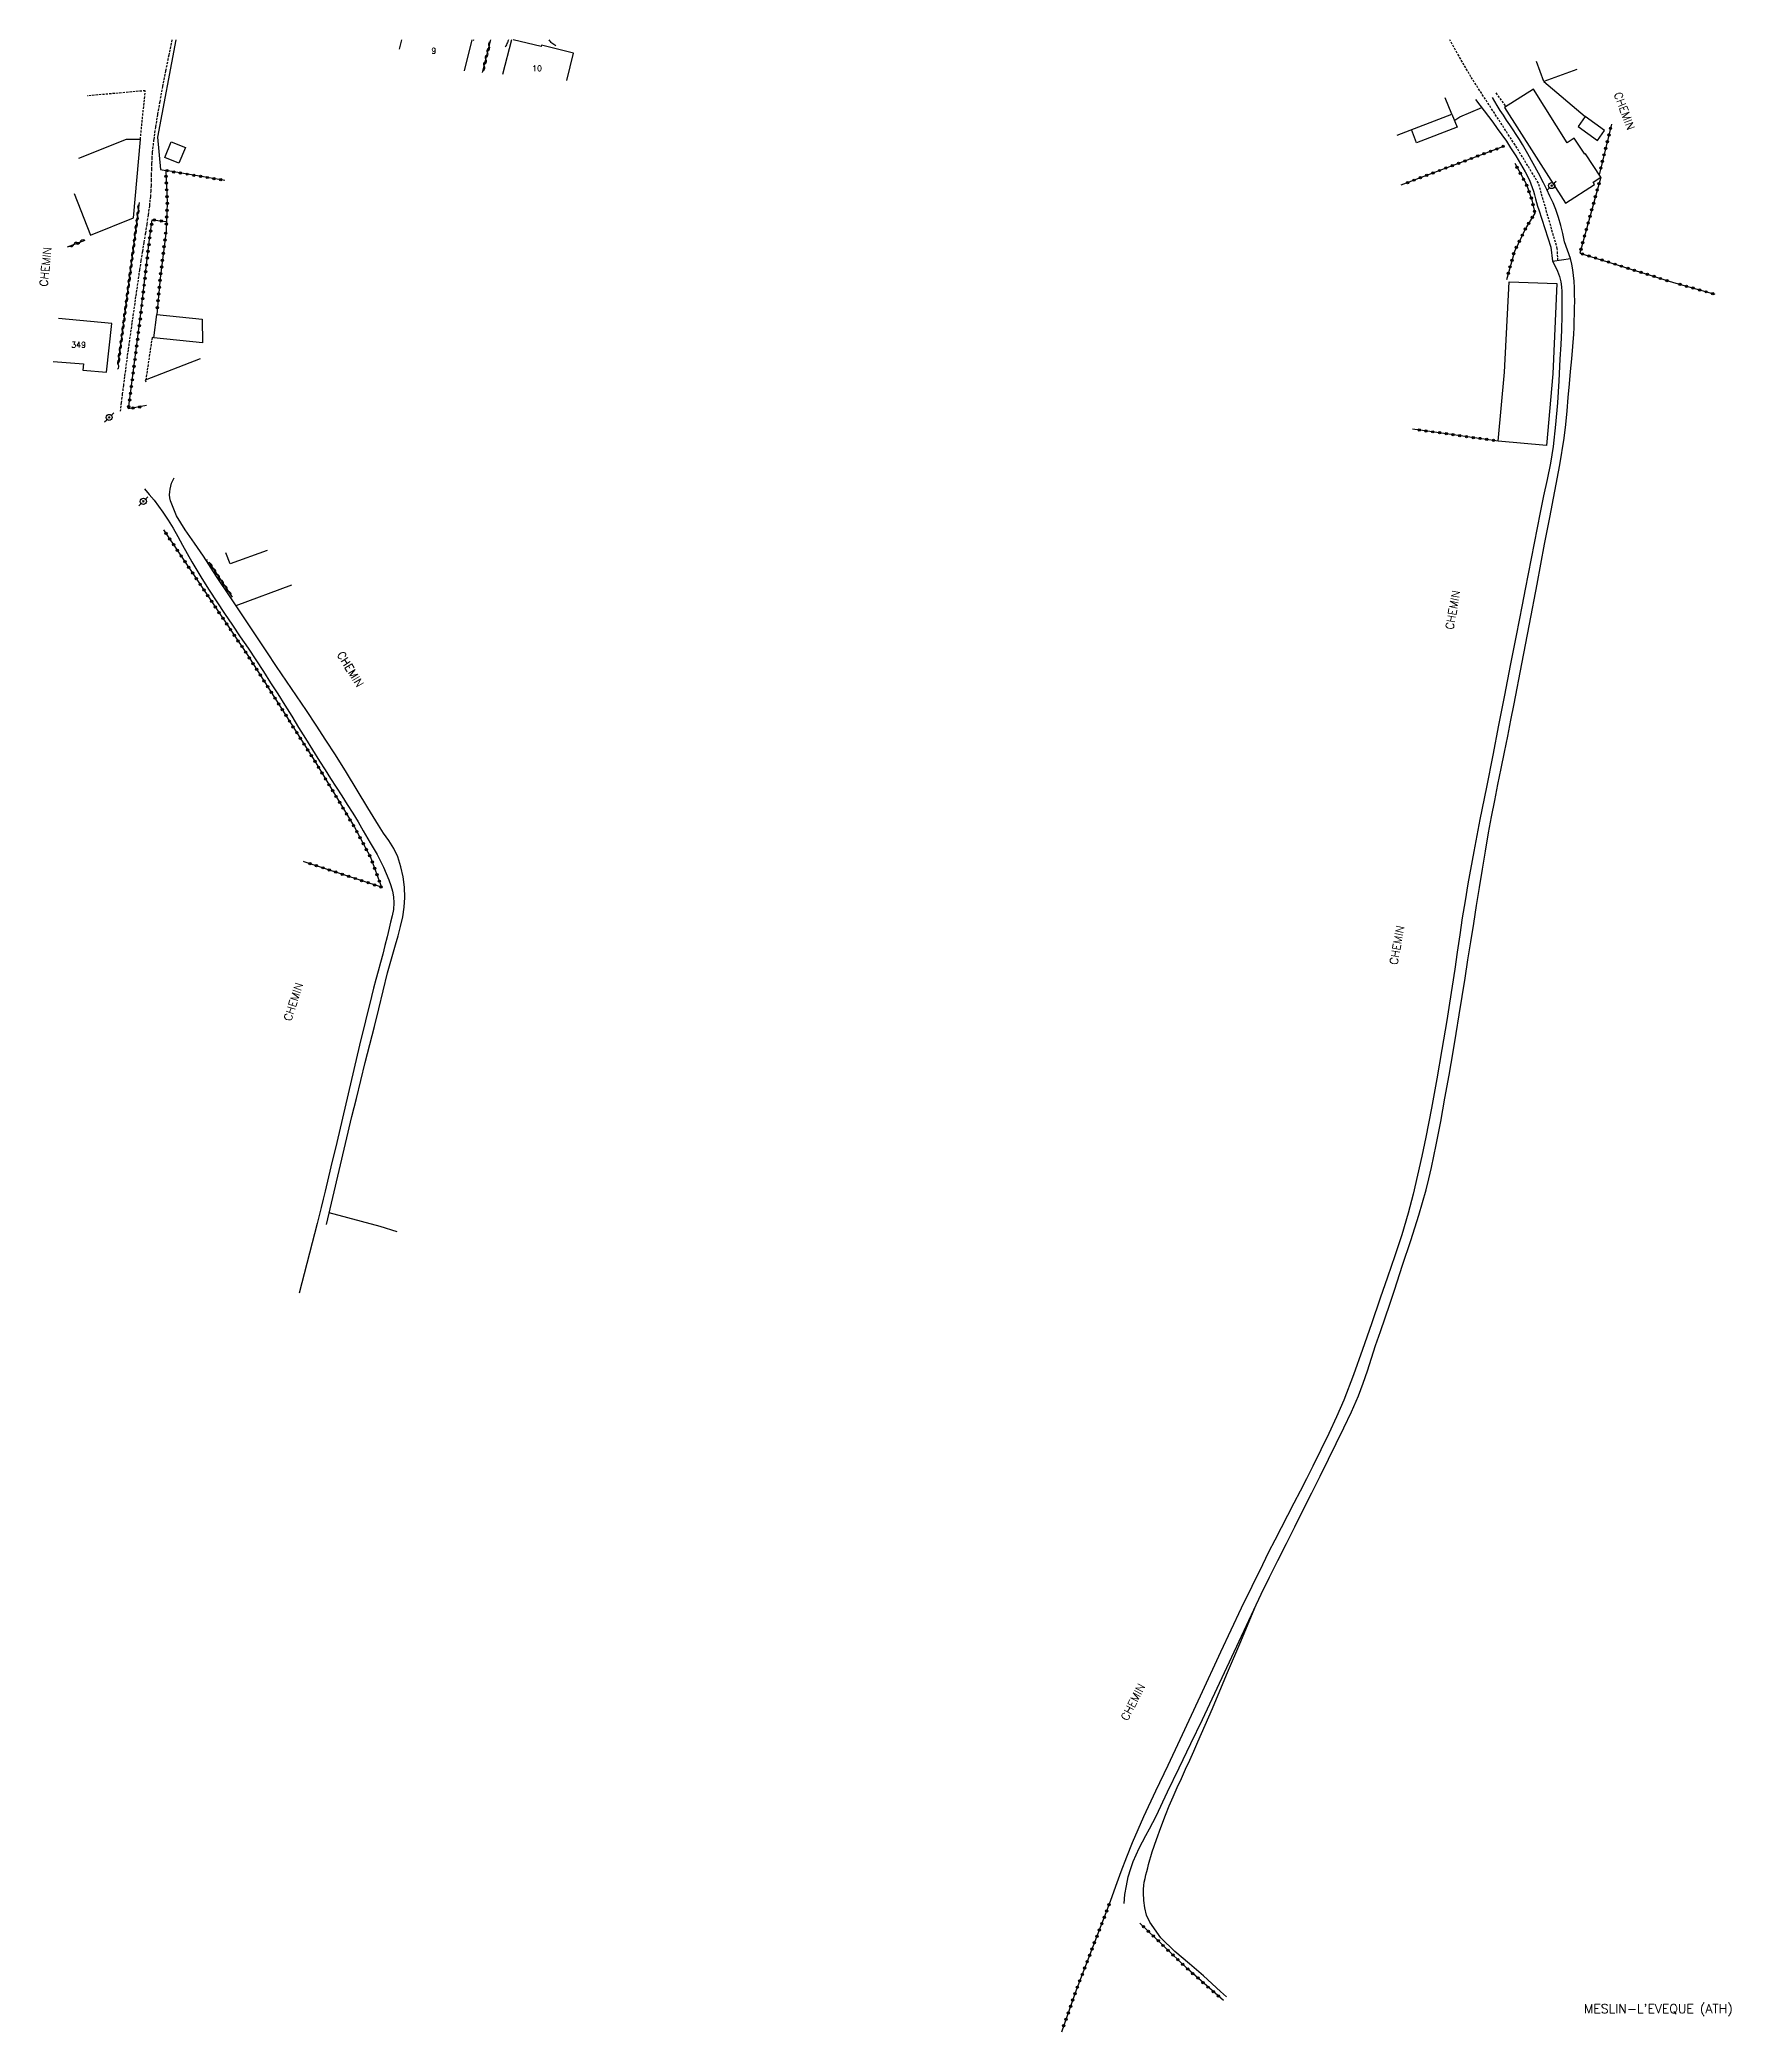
# Model space of a CAD drawing. Header units: millimetres. Extents: x 113000 to 114000, y 148000 to 148862.
# Drawn here: x 113105.6 to 113478.1, y 148232.2 to 148671 of the extents above; entities that cross this region are included whole.
import ezdxf
from ezdxf.enums import TextEntityAlignment as Align

# ---------------------------------------------------------------- set-up
doc = ezdxf.new("R2010")
doc.units = ezdxf.units.MM
doc.linetypes.add('DASHED', pattern=[0.75, 0.5, -0.25])
doc.layers.get('0').update_dxf_attribs({"linetype": 'CONTINUOUS'})
for name, color, linetype in [('W0001', 6, 'DASHED'), ('W0008', 7, 'CONTINUOUS'), ('W0017', 7, 'CONTINUOUS'), ('W0070', 7, 'DASHED'), ('W0071', 7, 'CONTINUOUS'), ('W0101', 7, 'CONTINUOUS'), ('W0104', 1, 'CONTINUOUS'), ('W0112', 1, 'DASHED'), ('W0211', 2, 'CONTINUOUS'), ('W0310', 3, 'CONTINUOUS'), ('W0323', 7, 'CONTINUOUS'), ('W0330', 7, 'CONTINUOUS'), ('W0473', 7, 'CONTINUOUS'), ('W0980', 7, 'CONTINUOUS'), ('W0989', 7, 'CONTINUOUS'), ('W0991', 7, 'CONTINUOUS')]:
    doc.layers.add(name, color=color, linetype=linetype)
doc.styles.get("Standard").update_dxf_attribs({"font": 'romans.shx', "width": 0.85})

msp = doc.modelspace()

# ---------------------------------------------------------------- texts
at = {"layer": 'W0980'}
msp.add_text("MESLIN-L'EVEQUE (ATH)", height=2, dxfattribs=at).set_placement((113462.04, 148237.25), align=Align.MIDDLE)
at = {"layer": 'W0989'}
for rotation, p in [(290.6953, (113452.2, 148659.09)), (84.0088, (113107.23, 148616.59)), (79.7481, (113416.84, 148540.99)), (301.6046, (113170.92, 148535.63)), (79.7481, (113404.54, 148467.2)), (72.037, (113160.88, 148454.73)), (62.819, (113345.1, 148300.66))]:
    msp.add_text('CHEMIN', height=1.75, rotation=rotation, dxfattribs=at).set_placement(p)
at = {"layer": 'W0991'}
for s, p in [('9', (113192.34, 148668.59)), ('10', (113215.07, 148664.72)), ('349', (113114.1, 148603.84))]:
    msp.add_text(s, height=1.25, dxfattribs=at).set_placement(p, align=Align.MIDDLE_CENTER)

# ---------------------------------------------------------------- blocks, each defined once
blk = doc.blocks.new('T473')
for p, q in [((-0.166667, 0.166667), (0.166667, -0.166667)), ((-0.166667, -0.166667), (0.166667, 0.166667)), ((0.500001, 0.500001), (1.000002, 1.000002)), ((-1.000002, -1.000002), (-0.500001, -0.500001))]:
    blk.add_line(p, q)
blk.add_ellipse((0, 0), major_axis=(0.471405, 0.471405), ratio=1, start_param=5.4977871438, end_param=11.780972451)
blk = doc.blocks.new('t323o')
at = {"color": 0, "linetype": 'Continuous'}
for radius in [0.25, 0.15]:
    blk.add_circle((0, 0), radius, dxfattribs=at)
blk = doc.blocks.new('t310o')
at = {"color": 0, "linetype": 'Continuous'}
for centre, start, end in [((-0.5, 0.38), 216.8699, 323.1304), ((0.5, -0.37), 36.8699, 143.1303)]:
    blk.add_arc(centre, 0.625, start, end, dxfattribs=at)

# ---------------------------------------------------------------- linework, layer by layer
at = {"layer": 'W0001'}
msp.add_lwpolyline([(113439.93, 148622.41), (113439.78, 148624.99), (113435.62, 148639.45), (113430.48, 148647.85), (113420.73, 148662.86), (113416.09, 148671)], dxfattribs=at)
at = {"layer": 'W0008'}
for points in [[(113421.75, 148657.89), (113425.56, 148652.88), (113425.56, 148652.88), (113425.56, 148652.88), (113426.57, 148651.48), (113427.58, 148650.08), (113428.56, 148648.65), (113429.5, 148647.21), (113430.61, 148645.47), (113431.7, 148643.72), (113432.72, 148641.93), (113433.63, 148640.07), (113433.95, 148639.28), (113434.24, 148638.47), (113434.5, 148637.66), (113434.74, 148636.84), (113434.96, 148636.02), (113435.19, 148635.19), (113435.42, 148634.37), (113435.68, 148633.56), (113436.34, 148631.51), (113437, 148629.46), (113437.67, 148627.41), (113438.35, 148625.37)], [(113441.4, 148626.55), (113441.02, 148628.35), (113440.57, 148630.13), (113440.04, 148631.89), (113439.44, 148633.63), (113438.84, 148635.13), (113438.16, 148636.6), (113437.44, 148638.05), (113436.71, 148639.49), (113435.62, 148641.63), (113434.49, 148643.77), (113433.32, 148645.88), (113432.11, 148647.97), (113431.44, 148649.06), (113430.75, 148650.14), (113430.05, 148651.2), (113429.33, 148652.26), (113428.61, 148653.32), (113427.9, 148654.38), (113427.2, 148655.45), (113426.51, 148656.53), (113425.48, 148658.29)], [(113438.7, 148622.23), (113442.72, 148622.81), (113441.4, 148626.55)], [(113438.35, 148625.37), (113438.7, 148622.23)]]:
    msp.add_lwpolyline(points, dxfattribs=at)
at = {"layer": 'W0017'}
for points in [[(113208.78, 148671), (113208.72, 148670.86), (113208.67, 148670.72), (113208.62, 148670.58), (113208.56, 148670.44), (113208.44, 148670.18), (113208.32, 148669.93), (113208.2, 148669.67), (113208.07, 148669.42)], [(113219.23, 148669.69), (113218.98, 148669.8), (113218.74, 148669.94), (113218.52, 148670.1), (113218.31, 148670.28), (113218.15, 148670.45), (113218.01, 148670.62), (113217.87, 148670.81), (113217.75, 148671)], [(113436.84, 148661.79), (113445.92, 148654.11)], [(113417.18, 148653.32), (113418.29, 148654.07), (113423.13, 148656.08)]]:
    msp.add_lwpolyline(points, dxfattribs=at)
at = {"layer": 'W0070'}
msp.add_lwpolyline([(113134.67, 148671), (113133.96, 148667.59), (113133.26, 148664.18), (113132.58, 148660.76), (113131.96, 148657.34), (113131.48, 148654.57), (113131.03, 148651.79), (113130.63, 148649.01), (113130.32, 148646.21), (113130.23, 148645), (113130.17, 148643.78), (113130.13, 148642.57), (113130.11, 148641.35), (113130.09, 148640.14), (113130.06, 148638.92), (113130, 148637.71), (113129.9, 148636.49), (113129.68, 148634.46), (113129.42, 148632.43), (113129.12, 148630.41), (113128.8, 148628.39), (113128.47, 148626.38), (113128.14, 148624.36), (113127.81, 148622.35), (113127.51, 148620.33), (113126.66, 148614.46), (113125.83, 148608.59), (113125, 148602.72), (113124.21, 148596.84), (113123.97, 148594.93), (113123.73, 148593.02), (113123.49, 148591.11), (113123.27, 148589.19)], dxfattribs=at)
at = {"layer": 'W0071'}
for points in [[(113438.7, 148622.23), (113439.31, 148621.15), (113439.82, 148620.03), (113440.24, 148618.87), (113440.55, 148617.68), (113440.72, 148616.63), (113440.77, 148615.56), (113440.76, 148614.5), (113440.76, 148613.45), (113440.75, 148610.26), (113440.67, 148607.07), (113440.53, 148603.88), (113440.37, 148600.7), (113440.1, 148595.88), (113439.81, 148591.06), (113439.41, 148586.25), (113438.86, 148581.45), (113438.27, 148577.79), (113437.55, 148574.17), (113436.77, 148570.55), (113436.03, 148566.93), (113435.37, 148563.54), (113434.7, 148560.15), (113434.03, 148556.77), (113433.37, 148553.38), (113432.7, 148549.99), (113432.04, 148546.6), (113431.37, 148543.21), (113430.71, 148539.83), (113429.42, 148533.24), (113428.13, 148526.65), (113426.85, 148520.06), (113425.56, 148513.47), (113424.17, 148506.39), (113422.75, 148499.32), (113421.37, 148492.24), (113420.08, 148485.15), (113419.45, 148481.4), (113418.85, 148477.64), (113418.29, 148473.87), (113417.73, 148470.11), (113417.18, 148466.34), (113416.63, 148462.58), (113416.05, 148458.82), (113415.43, 148455.06), (113414.35, 148448.62), (113413.23, 148442.18), (113412.06, 148435.75), (113410.79, 148429.34), (113409.92, 148425.13), (113409.01, 148420.93), (113408.03, 148416.75), (113406.94, 148412.59), (113405.52, 148407.86), (113403.97, 148403.18), (113402.35, 148398.52), (113400.73, 148393.86), (113398.82, 148388.23), (113396.91, 148382.59), (113394.92, 148376.98), (113392.76, 148371.44), (113391.16, 148367.73), (113389.46, 148364.08), (113387.69, 148360.45), (113385.91, 148356.84), (113384.56, 148354.11), (113383.17, 148351.4), (113381.77, 148348.7), (113380.36, 148346.01), (113378.95, 148343.31), (113377.55, 148340.61), (113376.17, 148337.9), (113374.82, 148335.18), (113370.17, 148325.58), (113365.63, 148315.92), (113361.14, 148306.24), (113356.64, 148296.57), (113353.98, 148290.93), (113351.28, 148285.3), (113348.65, 148279.64), (113346.16, 148273.92), (113344.86, 148270.73), (113343.62, 148267.51), (113342.45, 148264.27), (113341.33, 148261.01)], [(113344.4, 148260.57), (113344.56, 148262.53), (113344.86, 148264.48), (113345.28, 148266.41), (113345.83, 148268.3), (113346.37, 148269.81), (113347, 148271.29), (113347.69, 148272.74), (113348.43, 148274.16), (113349.18, 148275.57), (113349.94, 148276.97), (113350.68, 148278.39), (113351.4, 148279.82), (113353.96, 148285.13), (113356.53, 148290.45), (113359.1, 148295.77), (113361.64, 148301.1), (113363.27, 148304.54), (113364.88, 148307.99), (113366.49, 148311.44), (113368.09, 148314.89), (113369.69, 148318.34), (113371.31, 148321.79), (113372.93, 148325.23), (113374.58, 148328.66), (113376.4, 148332.4), (113378.24, 148336.12), (113380.1, 148339.84), (113381.97, 148343.55), (113383.84, 148347.27), (113385.7, 148350.98), (113387.55, 148354.71), (113389.37, 148358.44), (113391.07, 148361.9), (113392.78, 148365.35), (113394.43, 148368.84), (113395.96, 148372.38), (113397, 148375.12), (113397.94, 148377.9), (113398.84, 148380.69), (113399.76, 148383.48), (113400.81, 148386.51), (113401.85, 148389.54), (113402.89, 148392.57), (113403.91, 148395.61), (113405.72, 148401.11), (113407.53, 148406.61), (113409.27, 148412.13), (113410.86, 148417.7), (113411.48, 148420.18), (113412.05, 148422.68), (113412.58, 148425.18), (113413.09, 148427.68), (113414.09, 148432.78), (113415.03, 148437.89), (113415.93, 148443.01), (113416.82, 148448.13), (113417.5, 148452.19), (113418.16, 148456.24), (113418.81, 148460.31), (113419.46, 148464.36), (113420.1, 148468.36), (113420.73, 148472.36), (113421.36, 148476.36), (113421.98, 148480.36), (113422.62, 148484.35), (113423.27, 148488.35), (113423.94, 148492.34), (113424.64, 148496.33), (113425.3, 148499.89), (113425.99, 148503.45), (113426.69, 148507), (113427.41, 148510.55), (113428.14, 148514.1), (113428.86, 148517.65), (113429.58, 148521.2), (113430.28, 148524.76), (113431.98, 148533.55), (113433.66, 148542.34), (113435.32, 148551.14), (113436.98, 148559.94), (113438.1, 148565.77), (113439.25, 148571.6), (113440.34, 148577.44), (113441.27, 148583.31), (113441.64, 148586.29), (113441.93, 148589.27), (113442.18, 148592.26), (113442.45, 148595.24), (113442.71, 148597.98), (113442.98, 148600.72), (113443.22, 148603.46), (113443.39, 148606.2), (113443.46, 148607.65), (113443.52, 148609.1), (113443.57, 148610.56), (113443.6, 148612.01), (113443.61, 148613.46), (113443.6, 148614.92), (113443.55, 148616.37), (113443.47, 148617.83), (113443.35, 148619.08), (113443.19, 148620.33), (113442.98, 148621.57), (113442.72, 148622.81)], [(113168.67, 148410.09), (113170.06, 148416.04), (113171.46, 148421.99), (113172.88, 148427.93), (113174.31, 148433.87), (113175.28, 148437.84), (113176.26, 148441.8), (113177.25, 148445.76), (113178.25, 148449.71), (113179.24, 148453.67), (113180.23, 148457.63), (113181.2, 148461.59), (113182.16, 148465.56), (113182.69, 148467.61), (113183.28, 148469.64), (113183.89, 148471.67), (113184.48, 148473.7), (113185.03, 148475.76), (113185.48, 148477.85), (113185.8, 148479.97), (113185.95, 148482.11), (113185.89, 148484.4), (113185.6, 148486.66), (113185.08, 148488.88), (113184.38, 148491.05), (113183.51, 148492.9), (113182.43, 148494.64), (113181.27, 148496.32), (113180.17, 148498.01), (113177.81, 148501.89), (113175.46, 148505.78), (113173.09, 148509.65), (113170.67, 148513.5), (113168.56, 148516.78), (113166.42, 148520.04), (113164.26, 148523.29), (113162.08, 148526.53), (113159.9, 148529.77), (113157.72, 148533.01), (113155.55, 148536.25), (113153.38, 148539.49), (113150.42, 148543.93), (113147.45, 148548.35), (113144.5, 148552.8), (113141.62, 148557.29), (113139.65, 148560.18), (113137.57, 148563.08), (113135.68, 148566.16), (113134.32, 148569.49), (113134.19, 148570.13), (113134.14, 148570.78), (113134.17, 148571.43), (113134.25, 148572.07), (113134.38, 148572.72), (113134.58, 148573.35), (113134.84, 148573.96), (113135.16, 148574.54)], [(113128.58, 148572.1), (113129.67, 148570.88), (113130.71, 148569.62), (113131.7, 148568.33), (113132.65, 148567), (113133.82, 148565.23), (113134.93, 148563.42), (113135.99, 148561.59), (113137.02, 148559.74), (113138.04, 148557.88), (113139.06, 148556.04), (113140.12, 148554.2), (113141.22, 148552.39), (113142.87, 148549.79), (113144.55, 148547.22), (113146.26, 148544.66), (113147.99, 148542.11), (113149.72, 148539.56), (113151.44, 148537.01), (113153.15, 148534.45), (113154.83, 148531.87), (113156.4, 148529.42), (113157.95, 148526.97), (113159.5, 148524.51), (113161.03, 148522.04), (113162.56, 148519.57), (113164.09, 148517.1), (113165.63, 148514.63), (113167.17, 148512.17), (113168.38, 148510.25), (113169.6, 148508.35), (113170.83, 148506.45), (113172.06, 148504.54), (113173.28, 148502.63), (113174.48, 148500.71), (113175.66, 148498.78), (113176.81, 148496.82), (113178.34, 148494.19), (113179.87, 148491.55), (113181.28, 148488.83), (113182.46, 148486), (113182.86, 148484.77), (113183.2, 148483.51), (113183.42, 148482.23), (113183.51, 148480.92), (113183.42, 148479.49), (113183.16, 148478.09), (113182.81, 148476.7), (113182.48, 148475.33), (113182.05, 148473.44), (113181.58, 148471.55), (113181.09, 148469.67), (113180.59, 148467.79), (113180.08, 148465.92), (113179.58, 148464.04), (113179.08, 148462.16), (113178.6, 148460.28), (113177.29, 148454.93), (113176, 148449.58), (113174.73, 148444.22), (113173.47, 148438.86), (113172.21, 148433.5), (113170.95, 148428.14), (113169.69, 148422.78), (113168.4, 148417.43), (113167.97, 148415.65), (113167.53, 148413.87), (113167.1, 148412.09), (113166.65, 148410.32)]]:
    msp.add_lwpolyline(points, dxfattribs=at)
at = {"layer": 'W0101'}
for points in [[(113185.24, 148671), (113184.7, 148668.97)], [(113199.06, 148664.16), (113200.76, 148671)], [(113200.99, 148671), (113201.13, 148670.96), (113201.14, 148671)], [(113209.47, 148671), (113207.49, 148663.36)], [(113221.64, 148662.03), (113223.12, 148668.03), (113216.04, 148669.81), (113215.96, 148669.54), (113209.78, 148671)], [(113436.84, 148661.79), (113435.23, 148666.25)], [(113444.11, 148664.49), (113436.84, 148661.79)], [(113416.56, 148654.64), (113415.11, 148658.23)], [(113404.54, 148650.01), (113416.56, 148654.64)], [(113120.25, 148597.84), (113121.4, 148608.56), (113109.7, 148609.66)], [(113108.52, 148600.16), (113115.19, 148599.68), (113115.05, 148598.27), (113120.25, 148597.84)], [(113140.89, 148600.78), (113128.77, 148596.08), (113128.91, 148595.7)], [(113155.61, 148558.57), (113147.47, 148555.6), (113146.54, 148558.04)]]:
    msp.add_lwpolyline(points, dxfattribs=at)
at = {"layer": 'W0104'}
for points in [[(113428.15, 148656.1), (113441.57, 148635.01), (113448, 148639.13), (113447.65, 148639.69), (113449.35, 148640.76), (113446.01, 148645.93), (113445.85, 148645.84), (113443.49, 148649.38), (113441.96, 148648.34), (113434.53, 148660.14)], [(113444.39, 148651.91), (113448.64, 148648.81), (113450.18, 148651.04), (113445.92, 148654.11)], [(113137.61, 148647.29), (113136.21, 148643.82), (113133.08, 148645.08), (113134.48, 148648.55)], [(113439.64, 148617.36), (113438.8, 148597.46), (113437.37, 148581.67), (113426.73, 148582.65), (113428.12, 148597.82), (113429.16, 148617.74)]]:
    msp.add_lwpolyline(points, close=True, dxfattribs=at)
for points in [[(113416.56, 148654.64), (113417.73, 148651.76), (113408.79, 148648.3), (113407.68, 148651.22)], [(113113.11, 148637.13), (113116.72, 148627.98), (113126.16, 148631.78), (113127.7, 148649.08), (113124.61, 148649.06), (113114.07, 148644.86)], [(113141.38, 148604.29), (113130.64, 148605.4), (113131.31, 148610.54), (113141.32, 148609.48), (113141.38, 148604.29)]]:
    msp.add_lwpolyline(points, dxfattribs=at)
at = {"layer": 'W0112'}
for points in [[(113127.7, 148649.08), (113128.79, 148659.8), (113116, 148658.65)], [(113426.21, 148659.3), (113428.45, 148656.29)], [(113130.64, 148605.4), (113130.29, 148605.45), (113128.91, 148596.14)]]:
    msp.add_lwpolyline(points, dxfattribs=at)
at = {"layer": 'W0211'}
msp.add_lwpolyline([(113366.91, 148240), (113365.6, 148241.18), (113361.87, 148244.6), (113358.76, 148247.3), (113355.51, 148250), (113352.45, 148252.99), (113350, 148256.48), (113349.33, 148258.01), (113348.91, 148259.62), (113348.7, 148261.25), (113348.62, 148262.89), (113348.63, 148263.69), (113348.71, 148264.49), (113348.82, 148265.29), (113348.98, 148266.07), (113349.16, 148266.85), (113349.36, 148267.62), (113349.56, 148268.38), (113349.77, 148269.15), (113350.56, 148271.91), (113351.47, 148274.63), (113352.45, 148277.32), (113353.48, 148280), (113354.31, 148282.05), (113355.17, 148284.08), (113356.07, 148286.1), (113356.99, 148288.12), (113357.91, 148290.12), (113358.83, 148292.13), (113359.74, 148294.14), (113360.64, 148296.17), (113363.81, 148303.52), (113366.95, 148310.89), (113370.07, 148318.27), (113373.15, 148325.66)], dxfattribs=at)
at = {"layer": 'W0310'}
for points in [[(113203.05, 148663.78), (113204.87, 148671)], [(113122.81, 148599.45), (113122.81, 148599.45), (113122.81, 148599.45), (113127.49, 148635.17)], [(113111.65, 148625.38), (113115.54, 148626.91)], [(113142.75, 148555.95), (113142.75, 148555.95), (113147.92, 148548.27)]]:
    msp.add_lwpolyline(points, dxfattribs=at)
at = {"layer": 'W0323'}
for points in [[(113451.72, 148652.46), (113451.15, 148650), (113449, 148641.3)], [(113405.41, 148639.04), (113428, 148647.57)], [(113430.42, 148643.87), (113432.96, 148639.15), (113434.17, 148635.8), (113434.84, 148632.84), (113432.81, 148629.48), (113430.32, 148624.41), (113428.58, 148618.12)], [(113146.32, 148640), (113145.93, 148640.09), (113133.32, 148642.21), (113133.62, 148635.11), (113133.37, 148628.97)], [(113449.35, 148640.76), (113444.74, 148624.04), (113465.35, 148617.54)], [(113129.06, 148590.44), (113125.09, 148589.72), (113127.76, 148610.17), (113129.65, 148626.51), (113130.32, 148631.36), (113133.46, 148630.98)], [(113133.37, 148628.97), (113132.06, 148618.52), (113131.31, 148610.54)], [(113465.35, 148617.54), (113474.47, 148614.97)], [(113426.73, 148582.65), (113411.67, 148584.76), (113407.89, 148585.25)], [(113132.81, 148563.11), (113151.37, 148535.44), (113166.13, 148512.14), (113174.85, 148497.6), (113178.37, 148491.03), (113180.81, 148484.39), (113163.81, 148490), (113163.62, 148490.06)], [(113341.33, 148261.01), (113333.84, 148241.5), (113330.58, 148232.23)], [(113366.25, 148239.17), (113358.24, 148246.22), (113347.86, 148256.23)]]:
    msp.add_lwpolyline(points, dxfattribs=at)
at = {"layer": 'W0330'}
for points in [[(113135.53, 148671), (113131.51, 148649.56), (113132.15, 148642.44), (113133.32, 148642.21)], [(113148.82, 148546.39), (113161.1, 148550.97)], [(113184.27, 148408.46), (113180.49, 148409.68), (113169.29, 148412.7)], [(113166.65, 148410.32), (113162.7, 148394.99)]]:
    msp.add_lwpolyline(points, dxfattribs=at)

# ---------------------------------------------------------------- block references
at = {"layer": 'W0310'}
for p, rotation in [((113204.52, 148669.6), 75.84974081945056), ((113203.42, 148665.23), 75.84974081945056), ((113203.79, 148666.69), 75.84974081945056), ((113204.15, 148668.14), 75.84974081945056), ((113127.29, 148633.69), 82.54533571183936), ((113126.71, 148629.23), 82.54533571183936), ((113126.91, 148630.71), 82.54533571183936), ((113127.1, 148632.2), 82.54533571183936), ((113113.04, 148625.93), 21.48980859740347), ((113114.44, 148626.48), 21.48980859740347), ((113126.13, 148624.76), 82.54533571183936), ((113126.32, 148626.25), 82.54533571183936), ((113126.52, 148627.74), 82.54533571183936), ((113125.54, 148620.3), 82.54533571183936), ((113125.74, 148621.79), 82.54533571183936), ((113125.93, 148623.28), 82.54533571183936), ((113124.96, 148615.84), 82.54533571183936), ((113125.15, 148617.33), 82.54533571183936), ((113125.35, 148618.81), 82.54533571183936), ((113124.38, 148611.38), 82.54533571183936), ((113124.57, 148612.87), 82.54533571183936), ((113124.76, 148614.35), 82.54533571183936), ((113123.99, 148608.4), 82.54533571183936), ((113124.18, 148609.89), 82.54533571183936), ((113123.4, 148603.94), 82.54533571183936), ((113123.6, 148605.43), 82.54533571183936), ((113123.79, 148606.92), 82.54533571183936), ((113122.82, 148599.48), 82.54533571183936), ((113123.01, 148600.97), 82.54533571183936), ((113123.21, 148602.45), 82.54533571183936), ((113142.89, 148555.74), 303.940307095637), ((113143.73, 148554.5), 303.940307095637), ((113144.57, 148553.25), 303.940307095637), ((113145.41, 148552.01), 303.940307095637), ((113146.24, 148550.76), 303.940307095637), ((113147.08, 148549.52), 303.940307095637)]:
    msp.add_blockref('t310o', p, dxfattribs=dict(at, rotation=rotation))
at = {"layer": 'W0323'}
for p, rotation in [((113427.86, 148647.52), 20.6949882777032), ((113450.8, 148648.58), 256.1173558330553), ((113451.16, 148650.04), 256.8519981144257), ((113451.5, 148651.5), 256.8519981144257), ((113416.64, 148643.28), 20.6949882777032), ((113418.04, 148643.81), 20.6949882777032), ((113419.44, 148644.34), 20.6949882777032), ((113420.85, 148644.87), 20.6949882777032), ((113422.25, 148645.4), 20.6949882777032), ((113423.65, 148645.93), 20.6949882777032), ((113425.06, 148646.46), 20.6949882777032), ((113426.46, 148646.99), 20.6949882777032), ((113430.92, 148642.94), 298.3572005140057), ((113449.72, 148644.22), 256.1173558330553), ((113450.08, 148645.67), 256.1173558330553), ((113450.44, 148647.13), 256.1173558330553), ((113133.37, 148640.96), 272.4692295548452), ((113133.44, 148639.46), 272.4692295548452), ((113133.57, 148642.17), 170.4816802886105), ((113135.05, 148641.92), 170.4816802886105), ((113136.53, 148641.67), 170.4816802886105), ((113138.01, 148641.42), 170.4816802886105), ((113139.48, 148641.17), 170.4816802886105), ((113140.96, 148640.93), 170.4816802886105), ((113142.44, 148640.68), 170.4816802886105), ((113143.92, 148640.43), 170.4816802886105), ((113145.4, 148640.18), 170.4816802886105), ((113406.81, 148639.57), 20.6949882777032), ((113408.22, 148640.1), 20.6949882777032), ((113409.62, 148640.63), 20.6949882777032), ((113411.02, 148641.16), 20.6949882777032), ((113412.43, 148641.69), 20.6949882777032), ((113413.83, 148642.22), 20.6949882777032), ((113415.23, 148642.75), 20.6949882777032), ((113431.63, 148641.62), 298.3572005140057), ((113432.34, 148640.3), 298.3572005140057), ((113433.03, 148638.97), 289.8279156675924), ((113448.96, 148639.35), 254.5939759868734), ((113449.36, 148642.76), 256.1173558330553), ((113133.5, 148637.97), 272.4692295548452), ((113133.56, 148636.47), 272.4692295548452), ((113133.62, 148634.97), 267.6117263677448), ((113433.54, 148637.55), 289.8279156675924), ((113434.05, 148636.14), 289.8279156675924), ((113434.42, 148634.69), 282.7832988770944), ((113447.76, 148635.02), 254.5939759868734), ((113448.16, 148636.46), 254.5939759868734), ((113448.56, 148637.91), 254.5939759868734), ((113130.19, 148630.37), 82.08801515073492), ((113130.81, 148631.31), 353.0483610606905), ((113132.3, 148631.12), 353.0483610606905), ((113133.43, 148630.47), 267.6117263677448), ((113133.49, 148631.97), 267.6117263677448), ((113133.55, 148633.47), 267.6117263677448), ((113433.5, 148630.61), 238.8787073524589), ((113434.27, 148631.9), 238.8787073524589), ((113434.75, 148633.23), 282.7832988770944), ((113446.57, 148630.68), 254.5939759868734), ((113446.97, 148632.12), 254.5939759868734), ((113447.37, 148633.57), 254.5939759868734), ((113129.58, 148625.91), 83.38824443282736), ((113129.77, 148627.4), 82.08801515073492), ((113129.98, 148628.88), 82.08801515073492), ((113132.93, 148625.45), 262.8736345469241), ((113133.11, 148626.94), 262.8736345469241), ((113133.3, 148628.43), 262.8736345469241), ((113430.75, 148625.29), 243.8024862018712), ((113431.41, 148626.63), 243.8024862018712), ((113432.07, 148627.98), 243.8024862018712), ((113432.73, 148629.32), 243.8024862018712), ((113445.37, 148626.34), 254.5939759868734), ((113445.77, 148627.78), 254.5939759868734), ((113446.17, 148629.23), 254.5939759868734), ((113129.06, 148621.44), 83.38824443282736), ((113129.23, 148622.93), 83.38824443282736), ((113129.41, 148624.42), 83.38824443282736), ((113132.37, 148620.99), 262.8736345469241), ((113132.55, 148622.47), 262.8736345469241), ((113132.74, 148623.96), 262.8736345469241), ((113429.38, 148621.01), 254.5924296403785), ((113429.78, 148622.46), 254.5924296403785), ((113430.18, 148623.9), 254.5924296403785), ((113444.98, 148624.89), 254.5939759868734), ((113445.33, 148623.85), 342.4981137793438), ((113446.76, 148623.4), 342.4981137793438), ((113448.19, 148622.95), 342.4981137793438), ((113449.62, 148622.5), 342.4981137793438), ((113451.05, 148622.05), 342.4981137793438), ((113452.48, 148621.6), 342.4981137793438), ((113453.91, 148621.15), 342.4981137793438), ((113128.54, 148616.97), 83.38824443282736), ((113128.72, 148618.46), 83.38824443282736), ((113128.89, 148619.95), 83.38824443282736), ((113131.87, 148616.51), 264.6165964057484), ((113132.01, 148618.01), 264.6165964057484), ((113132.18, 148619.5), 262.8736345469241), ((113428.98, 148619.57), 254.5924296403785), ((113455.34, 148620.7), 342.4981137793438), ((113456.77, 148620.24), 342.4981137793438), ((113458.2, 148619.79), 342.4981137793438), ((113459.63, 148619.34), 342.4981137793438), ((113461.06, 148618.89), 342.4981137793438), ((113462.49, 148618.44), 342.4981137793438), ((113463.92, 148617.99), 342.4981137793438), ((113466.8, 148617.13), 344.2942601741641), ((113468.24, 148616.73), 344.2942601741641), ((113128.03, 148612.5), 83.38824443282736), ((113128.2, 148613.99), 83.38824443282736), ((113128.37, 148615.48), 83.38824443282736), ((113131.59, 148613.53), 264.6165964057484), ((113131.73, 148615.02), 264.6165964057484), ((113469.68, 148616.32), 344.2942601741641), ((113471.13, 148615.91), 344.2942601741641), ((113472.57, 148615.51), 344.2942601741641), ((113474.02, 148615.1), 344.2942601741641), ((113127.48, 148608.03), 82.55924684864539), ((113127.67, 148609.52), 82.55924684864539), ((113127.85, 148611.01), 83.38824443282736), ((113131.45, 148612.03), 264.6165964057484), ((113126.89, 148603.57), 82.55924684864539), ((113127.09, 148605.06), 82.55924684864539), ((113127.28, 148606.55), 82.55924684864539), ((113126.31, 148599.11), 82.55924684864539), ((113126.5, 148600.6), 82.55924684864539), ((113126.7, 148602.08), 82.55924684864539), ((113125.73, 148594.65), 82.55924684864539), ((113125.92, 148596.13), 82.55924684864539), ((113126.12, 148597.62), 82.55924684864539), ((113125.15, 148590.19), 82.55924684864539), ((113125.34, 148591.67), 82.55924684864539), ((113125.53, 148593.16), 82.55924684864539), ((113127.58, 148590.17), 190.1547255349033), ((113126.1, 148589.91), 190.1547255349033), ((113409.38, 148585.06), 172.5994299524476), ((113410.87, 148584.87), 172.5994299524476), ((113412.35, 148584.67), 172.0009846528182), ((113413.84, 148584.46), 172.0009846528182), ((113415.32, 148584.25), 172.0009846528182), ((113416.81, 148584.04), 172.0009846528182), ((113418.29, 148583.83), 172.0009846528182), ((113419.78, 148583.62), 172.0009846528182), ((113421.26, 148583.41), 172.0009846528182), ((113422.75, 148583.21), 172.0009846528182), ((113424.23, 148583), 172.0009846528182), ((113425.72, 148582.79), 172.0009846528182), ((113133.35, 148562.3), 303.8622233586045), ((113134.18, 148561.05), 303.8622233586045), ((113135.02, 148559.81), 303.8622233586045), ((113135.86, 148558.56), 303.8622233586045), ((113136.69, 148557.32), 303.8622233586045), ((113137.53, 148556.07), 303.8622233586045), ((113138.36, 148554.83), 303.8622233586045), ((113139.2, 148553.58), 303.8622233586045), ((113140.03, 148552.34), 303.8622233586045), ((113140.87, 148551.09), 303.8622233586045), ((113141.71, 148549.84), 303.8622233586045), ((113142.54, 148548.6), 303.8622233586045), ((113143.38, 148547.35), 303.8622233586045), ((113144.21, 148546.11), 303.8622233586045), ((113145.05, 148544.86), 303.8622233586045), ((113145.89, 148543.62), 303.8622233586045), ((113146.72, 148542.37), 303.8622233586045), ((113147.56, 148541.13), 303.8622233586045), ((113148.39, 148539.88), 303.8622233586045), ((113149.23, 148538.63), 303.8622233586045), ((113150.06, 148537.39), 303.8622233586045), ((113150.9, 148536.14), 303.8622233586045), ((113151.72, 148534.89), 302.3508951511035), ((113152.52, 148533.62), 302.3508951511035), ((113153.33, 148532.35), 302.3508951511035), ((113154.13, 148531.09), 302.3508951511035), ((113154.93, 148529.82), 302.3508951511035), ((113155.73, 148528.55), 302.3508951511035), ((113156.54, 148527.29), 302.3508951511035), ((113157.34, 148526.02), 302.3508951511035), ((113158.14, 148524.75), 302.3508951511035), ((113158.95, 148523.48), 302.3508951511035), ((113159.75, 148522.22), 302.3508951511035), ((113160.55, 148520.95), 302.3508951511035), ((113161.35, 148519.68), 302.3508951511035), ((113162.16, 148518.42), 302.3508951511035), ((113162.96, 148517.15), 302.3508951511035), ((113163.76, 148515.88), 302.3508951511035), ((113164.56, 148514.61), 302.3508951511035), ((113165.37, 148513.35), 302.3508951511035), ((113166.17, 148512.08), 300.9533252092697), ((113166.94, 148510.79), 300.9533252092697), ((113167.71, 148509.51), 300.9533252092697), ((113168.48, 148508.22), 300.9533252092697), ((113169.25, 148506.93), 300.9533252092697), ((113170.03, 148505.65), 300.9533252092697), ((113170.8, 148504.36), 300.9533252092697), ((113171.57, 148503.07), 300.9533252092697), ((113172.34, 148501.79), 300.9533252092697), ((113173.11, 148500.5), 300.9533252092697), ((113173.88, 148499.21), 300.9533252092697), ((113174.65, 148497.93), 300.9533252092697), ((113175.38, 148496.62), 298.1715683013496), ((113176.09, 148495.29), 298.1715683013496), ((113176.8, 148493.97), 298.1715683013496), ((113165.05, 148489.59), 161.7361070177211), ((113177.5, 148492.65), 298.1715683013496), ((113178.21, 148491.33), 298.1715683013496), ((113178.77, 148489.94), 290.1576108945602), ((113166.47, 148489.12), 161.7361070177211), ((113167.9, 148488.65), 161.7361070177211), ((113169.32, 148488.18), 161.7361070177211), ((113170.74, 148487.71), 161.7361070177211), ((113172.17, 148487.24), 161.7361070177211), ((113173.59, 148486.77), 161.7361070177211), ((113175.02, 148486.3), 161.7361070177211), ((113176.44, 148485.83), 161.7361070177211), ((113177.87, 148485.36), 161.7361070177211), ((113179.29, 148488.53), 290.1576108945602), ((113179.29, 148484.89), 161.7361070177211), ((113179.81, 148487.12), 290.1576108945602), ((113180.32, 148485.71), 290.1576108945602), ((113180.72, 148484.42), 161.7361070177211), ((113339.99, 148257.53), 248.9815812029593), ((113340.53, 148258.93), 248.9815812029593), ((113341.07, 148260.33), 248.9815812029593), ((113338.38, 148253.33), 248.9815812029593), ((113338.92, 148254.73), 248.9815812029593), ((113339.46, 148256.13), 248.9815812029593), ((113348.64, 148255.47), 136.0448944418212), ((113349.72, 148254.43), 136.0448944418212), ((113350.8, 148253.39), 136.0448944418212), ((113351.88, 148252.35), 136.0448944418212), ((113336.77, 148249.13), 248.9815812029593), ((113337.3, 148250.53), 248.9815812029593), ((113337.84, 148251.93), 248.9815812029593), ((113352.96, 148251.31), 136.0448944418212), ((113354.04, 148250.27), 136.0448944418212), ((113355.12, 148249.23), 136.0448944418212), ((113356.2, 148248.18), 136.0448944418212), ((113334.61, 148243.53), 248.9815812029593), ((113335.15, 148244.93), 248.9815812029593), ((113335.69, 148246.33), 248.9815812029593), ((113336.23, 148247.73), 248.9815812029593), ((113357.28, 148247.14), 136.0448944418212), ((113358.37, 148246.11), 138.6601905670111), ((113359.49, 148245.12), 138.6601905670111), ((113360.62, 148244.13), 138.6601905670111), ((113333.06, 148239.3), 250.6353276498464), ((113333.56, 148240.72), 250.6353276498464), ((113334.08, 148242.13), 248.9815812029593), ((113361.75, 148243.14), 138.6601905670111), ((113362.87, 148242.14), 138.6601905670111), ((113364, 148241.15), 138.6601905670111), ((113365.13, 148240.16), 138.6601905670111), ((113331.57, 148235.06), 250.6353276498464), ((113332.07, 148236.47), 250.6353276498464), ((113332.57, 148237.89), 250.6353276498464), ((113331.07, 148233.64), 250.6353276498464)]:
    msp.add_blockref('t323o', p, dxfattribs=dict(at, rotation=rotation))
at = {"layer": 'W0473'}
for p in [(113438.54, 148638.91), (113120.83, 148587.85), (113128.36, 148569.36)]:
    msp.add_blockref('T473', p, dxfattribs=at)

msp.set_redraw_order([(e.dxf.handle, doc.entitydb.next_handle()) for e in msp.query("TEXT MTEXT ATTDEF DIMENSION ARC_DIMENSION")])  # texts and dimensions are drawn at this point

doc.saveas('drawing.dxf')
